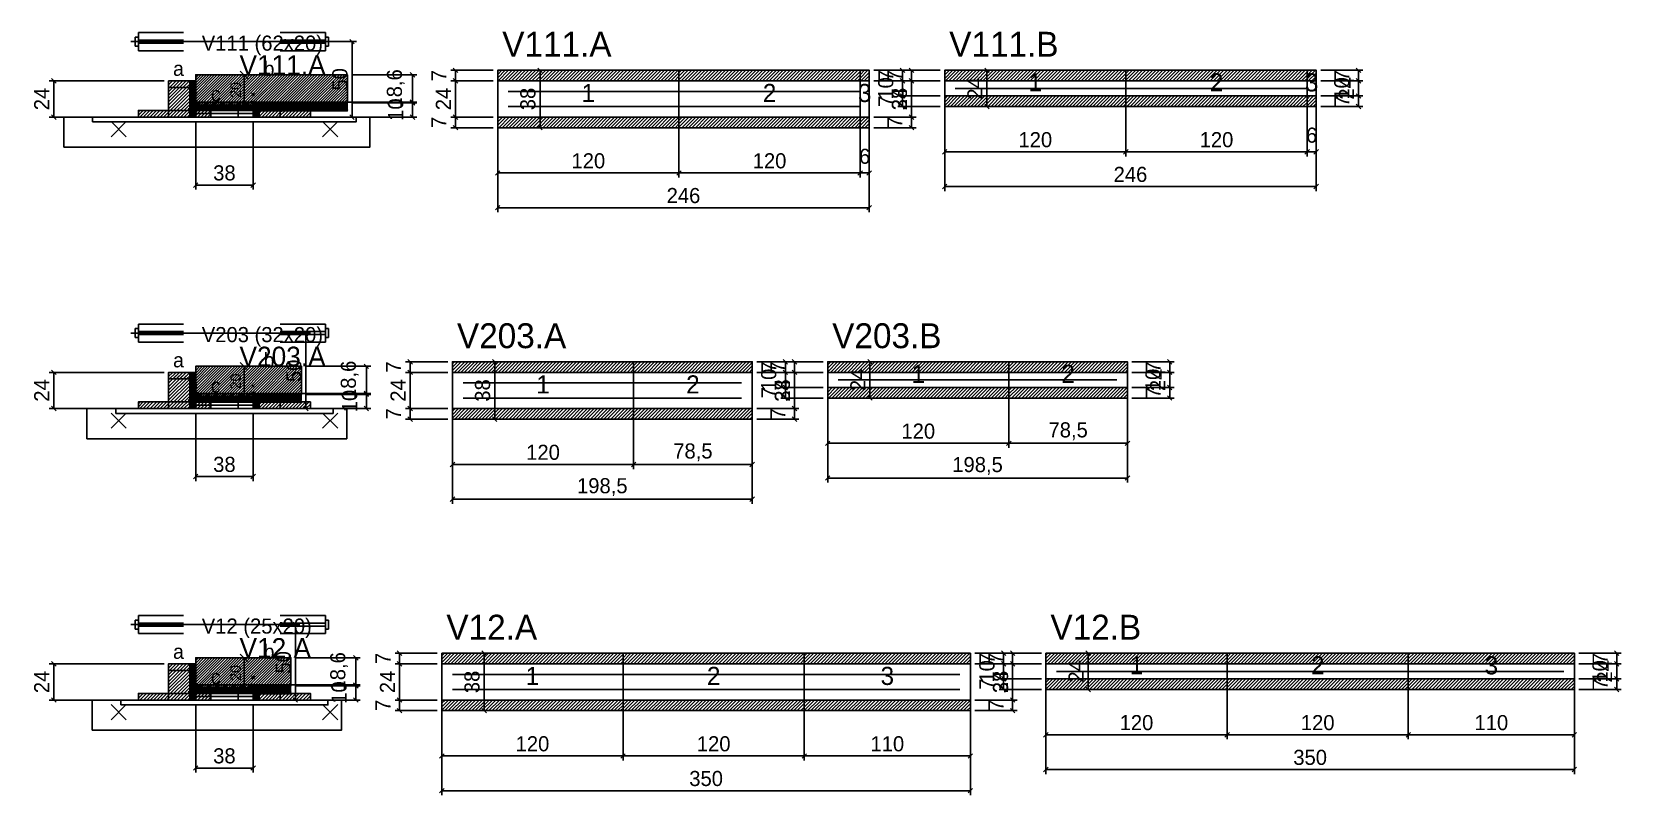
# Model space of a CAD drawing. Extents: x -9000 to 3070, y -3947 to 1250.
# Drawn here: x -69 to 984, y -473 to 32 of the extents above; entities that cross this region are included whole.
import ezdxf
from ezdxf.enums import TextEntityAlignment as Align

# ---------------------------------------------------------------- set-up
doc = ezdxf.new("R2010")
doc.units = 0
for name, color, linetype in [('5', 5, 'Continuous'), ('BARRA_ANCORAGEM', 126, 'Continuous'), ('barrote', 126, 'Continuous'), ('CONCRETO', 251, 'Continuous'), ('COTA', 241, 'Continuous'), ('Cota Seção (2x)', 241, 'Continuous'), ('detalhes', 7, 'Continuous'), ('Hachura', 251, 'Continuous'), ('HACHURACONCRETO', 251, 'Continuous'), ('Madeira', 126, 'Continuous'), ('NOMENCLATURA', 7, 'Continuous'), ('Painéis', 200, 'Continuous'), ('presilha', 224, 'Continuous'), ('SARR_2.2x5', 40, 'Continuous'), ('SARR_2.2x7', 40, 'Continuous'), ('SARRAFO_2_2X7', 40, 'Continuous'), ('SCO-___-LAJ', 224, 'Continuous'), ('TENSOR', 224, 'Continuous'), ('Texto Seção', 7, 'Continuous')]:
    doc.layers.add(name, color=color, linetype=linetype)
doc.dimstyles.new('PAINEL', dxfattribs={"dimtxt": 10, "dimasz": 3, "dimexe": 3, "dimexo": 3, "dimgap": 3, "dimtad": 1, "dimblk": 'OBLIQUE', "dimblk1": 'OBLIQUE', "dimcen": 2.5, "dimclrd": 4, "dimclre": 4, "dimclrt": 240, "dimazin": 3, "dimtfac": 1, "dimtmove": 0, "dimatfit": 3})
doc.dimstyles.new('SECAO2X', dxfattribs={"dimtxt": 7, "dimasz": 5, "dimexe": 3, "dimexo": 3, "dimgap": 2, "dimtad": 3, "dimblk": 'OBLIQUE', "dimblk1": 'OBLIQUE', "dimcen": 2.5, "dimclrd": 4, "dimclre": 4, "dimclrt": 1, "dimazin": 3, "dimtfac": 1, "dimtmove": 0, "dimatfit": 3})

msp = doc.modelspace()

# ---------------------------------------------------------------- texts
at = {"layer": '5'}
for s, p in [('1', (596, -1)), ('2', (716, -1)), ('3', (779, -1)), ('1', (300, -8)), ('2', (420, -8)), ('3', (483, -8)), ('1', (518.5, -194)), ('2', (617.75, -194)), ('1', (270, -201)), ('2', (369.25, -201)), ('1', (263, -394)), ('2', (383, -394)), ('3', (498, -394)), ('1', (663, -387)), ('2', (783, -387)), ('3', (898, -387))]:
    msp.add_text(s, height=12, dxfattribs=at).set_placement(p, align=Align.MIDDLE_CENTER)
at = {"layer": 'detalhes'}
for s, p in [('a', (25, 3.3)), ('b', (85, 3.3)), ('c', (50, -13.5)), ('a', (25, -189.7)), ('b', (85, -189.7)), ('c', (50, -206.5)), ('a', (25, -382.7)), ('b', (85, -382.7)), ('c', (50, -399.5))]:
    msp.add_text(s, height=9.6, dxfattribs=at).set_placement(p)
at = {"layer": 'NOMENCLATURA'}
for s, p in [('V111.A', (243, 16)), ('V111.B', (539, 16)), ('V203.A', (213, -177)), ('V203.B', (461.5, -177)), ('V12.A', (206, -370)), ('V12.B', (606, -370))]:
    msp.add_text(s, height=16.5, dxfattribs=at).set_placement(p)
at = {"layer": 'Texto Seção'}
for s, height, p in [('V111 (62x20)', 10, (44, 20)), ('V111.A', 13, (69, 4)), ('V203 (32x20)', 10, (44, -173)), ('V203.A', 13, (69, -189)), ('V12 (25x20)', 10, (44, -366)), ('V12.A', 13, (69, -382))]:
    msp.add_text(s, height=height, dxfattribs=at).set_placement(p)

# ---------------------------------------------------------------- blocks, each defined once
blk = doc.blocks.new('PAR_ESQ')
for p, q in [((-1, -1), (1, 1)), ((-1, 1), (1, -1))]:
    blk.add_line(p, q)
blk = doc.blocks.new('PAR_FUNDO_ESQ')
for p, q in [((-1, -1), (1, 1)), ((-1, 1), (1, -1))]:
    blk.add_line(p, q)
blk = doc.blocks.new('PAR_FUNDO_DIR')
for p, q in [((-1, -1), (1, 1)), ((-1, 1), (1, -1))]:
    blk.add_line(p, q)
blk = doc.blocks.new('par_int_esq')
for p, q in [((-1, -1), (1, 1)), ((-1, 1), (1, -1))]:
    blk.add_line(p, q)
blk = doc.blocks.new('par_int_dir')
for p, q in [((-1, -1), (1, 1)), ((-1, 1), (1, -1))]:
    blk.add_line(p, q)
blk = doc.blocks.new('_OBLIQUE')
at = {"color": 0, "linetype": 'BYBLOCK'}
blk.add_line((-0.5, -0.5), (0.5, 0.5), dxfattribs=at)

# ---------------------------------------------------------------- dimensions: what is measured, and where the dimension line sits
at = {"layer": 'COTA'}
for base, p1, p2 in [((143.5, -24), (96, -24), (96, 26)), ((-54, -24), (2, -24), (22, 0)), ((183.5, -14.6), (140.5, -14.6), (140.5, 4)), ((212, 0), (240, 0), (240, 7)), ((212, -24), (240, -24), (240, 0)), ((268, -31), (240, -31), (240, 7)), ((514, -31), (486, -31), (486, 7)), ((514, 0), (486, 0), (486, 7)), ((514, -24), (486, -24), (486, 0)), ((508, 0), (536, 0), (536, 7)), ((508, -10), (536, -10), (536, 0)), ((564, -17), (536, -17), (536, 7)), ((810, -17), (782, -17), (782, 7)), ((810, 0), (782, 0), (782, 7)), ((810, -10), (782, -10), (782, 0)), ((508, -17), (536, -17), (536, -10)), ((810, -17), (782, -17), (782, -10)), ((183.5, -24), (96, -24), (96, -14)), ((212, -31), (240, -31), (240, -24)), ((514, -31), (486, -31), (486, -24)), ((113, -217), (96, -217), (96, -167)), ((153, -207.6), (110, -207.6), (110, -189)), ((182, -193), (210, -193), (210, -186)), ((238, -224), (210, -224), (210, -186)), ((436.5, -224), (408.5, -224), (408.5, -186)), ((436.5, -193), (408.5, -193), (408.5, -186)), ((430.5, -193), (458.5, -193), (458.5, -186)), ((486.5, -210), (458.5, -210), (458.5, -186)), ((685, -210), (657, -210), (657, -186)), ((685, -193), (657, -193), (657, -186)), ((-54, -217), (2, -217), (22, -193)), ((182, -217), (210, -217), (210, -193)), ((436.5, -217), (408.5, -217), (408.5, -193)), ((430.5, -203), (458.5, -203), (458.5, -193)), ((685, -203), (657, -203), (657, -193)), ((153, -217), (96, -217), (96, -207)), ((430.5, -210), (458.5, -210), (458.5, -203)), ((685, -210), (657, -210), (657, -203)), ((182, -224), (210, -224), (210, -217)), ((436.5, -224), (408.5, -224), (408.5, -217)), ((106, -410), (96, -410), (96, -360)), ((146, -400.6), (103, -400.6), (103, -382)), ((175, -386), (203, -386), (203, -379)), ((231, -417), (203, -417), (203, -379)), ((581, -417), (553, -417), (553, -379)), ((581, -386), (553, -386), (553, -379)), ((575, -386), (603, -386), (603, -379)), ((631, -403), (603, -403), (603, -379)), ((981, -403), (953, -403), (953, -379)), ((981, -386), (953, -386), (953, -379)), ((-54, -410), (2, -410), (22, -386)), ((175, -410), (203, -410), (203, -386)), ((581, -410), (553, -410), (553, -386)), ((575, -396), (603, -396), (603, -386)), ((981, -396), (953, -396), (953, -386)), ((146, -410), (96, -410), (96, -400)), ((575, -403), (603, -403), (603, -396)), ((981, -403), (953, -403), (953, -396)), ((175, -417), (203, -417), (203, -410)), ((581, -417), (553, -417), (553, -410))]:
    msp.add_linear_dim(base=base, p1=p1, p2=p2, angle=90, dimstyle='PAINEL', dxfattribs=at).render()
for base, p1, p2 in [((536, -47), (536, -10), (656, -10)), ((536, -70), (536, -10), (782, -10)), ((656, -47), (656, -10), (776, -10)), ((776, -47), (776, -10), (782, -10)), ((40, -69), (40, -24), (78, -24)), ((240, -61), (240, -24), (360, -24)), ((240, -84), (240, -24), (486, -24)), ((360, -61), (360, -24), (480, -24)), ((480, -61), (480, -24), (486, -24)), ((458.5, -240), (458.5, -203), (578.5, -203)), ((458.5, -263), (458.5, -203), (657, -203)), ((578.5, -240), (578.5, -203), (657, -203)), ((40, -262), (40, -217), (78, -217)), ((210, -254), (210, -217), (330, -217)), ((210, -277), (210, -217), (408.5, -217)), ((330, -254), (330, -217), (408.5, -217)), ((603, -433), (603, -396), (723, -396)), ((603, -456), (603, -396), (953, -396)), ((723, -433), (723, -396), (843, -396)), ((843, -433), (843, -396), (953, -396)), ((40, -455), (40, -410), (78, -410)), ((203, -447), (203, -410), (323, -410)), ((203, -470), (203, -410), (553, -410)), ((323, -447), (323, -410), (443, -410)), ((443, -447), (443, -410), (553, -410))]:
    msp.add_linear_dim(base=base, p1=p1, p2=p2, dimstyle='PAINEL', dxfattribs=at).render()
at = {"layer": 'Cota Seção (2x)'}
for base, p1, p2 in [((72, -16), (40, -16), (40, 4)), ((72, -209), (40, -209), (40, -189)), ((72, -402), (40, -402), (40, -382))]:
    msp.add_linear_dim(base=base, p1=p1, p2=p2, angle=90, dimstyle='SECAO2X', dxfattribs=at).render()

# ---------------------------------------------------------------- hatches: boundary and pattern name
at = {"layer": 'COTA'}
h = msp.add_hatch(dxfattribs=at)
h.set_pattern_fill('ANSI31', scale=0.4)
h.paths.add_polyline_path([(40, -16), (40, 4), (140.5, 4), (140.5, -14.6), (78, -14.6), (78, -16)])
h = msp.add_hatch(dxfattribs=at)
h.set_pattern_fill('ANSI31', scale=0.5)
h.paths.add_polyline_path([(240, 0), (360, 0), (360, 7), (240, 7)])
h = msp.add_hatch(dxfattribs=at)
h.set_pattern_fill('ANSI31', scale=0.5)
h.paths.add_polyline_path([(360, 0), (480, 0), (480, 7), (360, 7)])
h = msp.add_hatch(dxfattribs=at)
h.set_pattern_fill('ANSI31', scale=0.5)
h.paths.add_polyline_path([(480, 0), (486, 0), (486, 7), (480, 7)])
h = msp.add_hatch(dxfattribs=at)
h.set_pattern_fill('ANSI31', scale=0.5)
h.paths.add_polyline_path([(536, 0), (656, 0), (656, 7), (536, 7)])
h = msp.add_hatch(dxfattribs=at)
h.set_pattern_fill('ANSI31', scale=0.5)
h.paths.add_polyline_path([(656, 0), (776, 0), (776, 7), (656, 7)])
h = msp.add_hatch(dxfattribs=at)
h.set_pattern_fill('ANSI31', scale=0.5)
h.paths.add_polyline_path([(776, 0), (782, 0), (782, 7), (776, 7)])
h = msp.add_hatch(dxfattribs=at)
h.set_pattern_fill('ANSI31', scale=0.5)
h.paths.add_polyline_path([(536, -17), (656, -17), (656, -10), (536, -10)])
h = msp.add_hatch(dxfattribs=at)
h.set_pattern_fill('ANSI31', scale=0.5)
h.paths.add_polyline_path([(656, -17), (776, -17), (776, -10), (656, -10)])
h = msp.add_hatch(dxfattribs=at)
h.set_pattern_fill('ANSI31', scale=0.5)
h.paths.add_polyline_path([(776, -17), (782, -17), (782, -10), (776, -10)])
h = msp.add_hatch(dxfattribs=at)
h.set_pattern_fill('ANSI31', scale=0.5)
h.paths.add_polyline_path([(240, -31), (360, -31), (360, -24), (240, -24)])
h = msp.add_hatch(dxfattribs=at)
h.set_pattern_fill('ANSI31', scale=0.5)
h.paths.add_polyline_path([(360, -31), (480, -31), (480, -24), (360, -24)])
h = msp.add_hatch(dxfattribs=at)
h.set_pattern_fill('ANSI31', scale=0.5)
h.paths.add_polyline_path([(480, -31), (486, -31), (486, -24), (480, -24)])
h = msp.add_hatch(dxfattribs=at)
h.set_pattern_fill('ANSI31', scale=0.4)
h.paths.add_polyline_path([(40, -209), (40, -189), (110, -189), (110, -207.6), (78, -207.6), (78, -209)])
h = msp.add_hatch(dxfattribs=at)
h.set_pattern_fill('ANSI31', scale=0.5)
h.paths.add_polyline_path([(210, -193), (330, -193), (330, -186), (210, -186)])
h = msp.add_hatch(dxfattribs=at)
h.set_pattern_fill('ANSI31', scale=0.5)
h.paths.add_polyline_path([(330, -193), (408.5, -193), (408.5, -186), (330, -186)])
h = msp.add_hatch(dxfattribs=at)
h.set_pattern_fill('ANSI31', scale=0.5)
h.paths.add_polyline_path([(458.5, -193), (578.5, -193), (578.5, -186), (458.5, -186)])
h = msp.add_hatch(dxfattribs=at)
h.set_pattern_fill('ANSI31', scale=0.5)
h.paths.add_polyline_path([(578.5, -193), (657, -193), (657, -186), (578.5, -186)])
h = msp.add_hatch(dxfattribs=at)
h.set_pattern_fill('ANSI31', scale=0.5)
h.paths.add_polyline_path([(458.5, -210), (578.5, -210), (578.5, -203), (458.5, -203)])
h = msp.add_hatch(dxfattribs=at)
h.set_pattern_fill('ANSI31', scale=0.5)
h.paths.add_polyline_path([(578.5, -210), (657, -210), (657, -203), (578.5, -203)])
h = msp.add_hatch(dxfattribs=at)
h.set_pattern_fill('ANSI31', scale=0.5)
h.paths.add_polyline_path([(210, -224), (330, -224), (330, -217), (210, -217)])
h = msp.add_hatch(dxfattribs=at)
h.set_pattern_fill('ANSI31', scale=0.5)
h.paths.add_polyline_path([(330, -224), (408.5, -224), (408.5, -217), (330, -217)])
h = msp.add_hatch(dxfattribs=at)
h.set_pattern_fill('ANSI31', scale=0.4)
h.paths.add_polyline_path([(40, -402), (40, -382), (103, -382), (103, -400.6), (78, -400.6), (78, -402)])
h = msp.add_hatch(dxfattribs=at)
h.set_pattern_fill('ANSI31', scale=0.5)
h.paths.add_polyline_path([(203, -386), (323, -386), (323, -379), (203, -379)])
h = msp.add_hatch(dxfattribs=at)
h.set_pattern_fill('ANSI31', scale=0.5)
h.paths.add_polyline_path([(323, -386), (443, -386), (443, -379), (323, -379)])
h = msp.add_hatch(dxfattribs=at)
h.set_pattern_fill('ANSI31', scale=0.5)
h.paths.add_polyline_path([(443, -386), (553, -386), (553, -379), (443, -379)])
h = msp.add_hatch(dxfattribs=at)
h.set_pattern_fill('ANSI31', scale=0.5)
h.paths.add_polyline_path([(603, -386), (723, -386), (723, -379), (603, -379)])
h = msp.add_hatch(dxfattribs=at)
h.set_pattern_fill('ANSI31', scale=0.5)
h.paths.add_polyline_path([(723, -386), (843, -386), (843, -379), (723, -379)])
h = msp.add_hatch(dxfattribs=at)
h.set_pattern_fill('ANSI31', scale=0.5)
h.paths.add_polyline_path([(843, -386), (953, -386), (953, -379), (843, -379)])
h = msp.add_hatch(dxfattribs=at)
h.set_pattern_fill('ANSI31', scale=0.5)
h.paths.add_polyline_path([(603, -403), (723, -403), (723, -396), (603, -396)])
h = msp.add_hatch(dxfattribs=at)
h.set_pattern_fill('ANSI31', scale=0.5)
h.paths.add_polyline_path([(723, -403), (843, -403), (843, -396), (723, -396)])
h = msp.add_hatch(dxfattribs=at)
h.set_pattern_fill('ANSI31', scale=0.5)
h.paths.add_polyline_path([(843, -403), (953, -403), (953, -396), (843, -396)])
h = msp.add_hatch(dxfattribs=at)
h.set_pattern_fill('ANSI31', scale=0.5)
h.paths.add_polyline_path([(203, -417), (323, -417), (323, -410), (203, -410)])
h = msp.add_hatch(dxfattribs=at)
h.set_pattern_fill('ANSI31', scale=0.5)
h.paths.add_polyline_path([(323, -417), (443, -417), (443, -410), (323, -410)])
h = msp.add_hatch(dxfattribs=at)
h.set_pattern_fill('ANSI31', scale=0.5)
h.paths.add_polyline_path([(443, -417), (553, -417), (553, -410), (443, -410)])
at = {"layer": 'Hachura'}
h = msp.add_hatch(dxfattribs=at)
h.set_pattern_fill('ANSI31', scale=0.5)
h.paths.add_polyline_path([(22, -24), (36, -24), (36, 0), (22, 0)])
h = msp.add_hatch(dxfattribs=at)
h.set_pattern_fill('ANSI31', scale=0.5)
h.paths.add_polyline_path([(22, -4.4), (36, -4.4), (36, 0), (22, 0)])
h = msp.add_hatch(dxfattribs=at)
h.set_pattern_fill('SOLID')
h.paths.add_polyline_path([(36, -24), (40, -24), (40, 0), (36, 0)])
h = msp.add_hatch(dxfattribs=at)
h.set_pattern_fill('ANSI31', scale=0.5)
h.paths.add_polyline_path([(2, -24), (22, -24), (22, -19.6), (2, -19.6)])
h = msp.add_hatch(dxfattribs=at)
h.set_pattern_fill('SOLID')
h.paths.add_polyline_path([(40, -19.6), (78, -19.6), (78, -16), (40, -16)])
h = msp.add_hatch(dxfattribs=at)
h.set_pattern_fill('ANSI31', scale=0.5)
h.paths.add_polyline_path([(40, -24), (50, -24), (50, -19.6), (40, -19.6)])
h = msp.add_hatch(dxfattribs=at)
h.set_pattern_fill('SOLID')
h.paths.add_polyline_path([(78, -24), (82, -24), (82, -14), (78, -14)])
h = msp.add_hatch(dxfattribs=at)
h.set_pattern_fill('SOLID')
h.paths.add_polyline_path([(78, -14), (140.5, -14), (140.5, -20), (78, -20)])
h = msp.add_hatch(dxfattribs=at)
h.set_pattern_fill('ANSI31', scale=0.5)
h.paths.add_polyline_path([(82, -24), (96, -24), (96, -14), (82, -14)])
h = msp.add_hatch(dxfattribs=at)
h.set_pattern_fill('ANSI31', scale=0.5)
h.paths.add_polyline_path([(82, -18.4), (96, -18.4), (96, -14), (82, -14)])
h = msp.add_hatch(dxfattribs=at)
h.set_pattern_fill('ANSI31', scale=0.5)
h.paths.add_polyline_path([(96, -24), (116, -24), (116, -19.6), (96, -19.6)])
h = msp.add_hatch(dxfattribs=at)
h.set_pattern_fill('ANSI31', scale=0.5)
h.paths.add_polyline_path([(22, -217), (36, -217), (36, -193), (22, -193)])
h = msp.add_hatch(dxfattribs=at)
h.set_pattern_fill('ANSI31', scale=0.5)
h.paths.add_polyline_path([(22, -197.4), (36, -197.4), (36, -193), (22, -193)])
h = msp.add_hatch(dxfattribs=at)
h.set_pattern_fill('SOLID')
h.paths.add_polyline_path([(36, -217), (40, -217), (40, -193), (36, -193)])
h = msp.add_hatch(dxfattribs=at)
h.set_pattern_fill('SOLID')
h.paths.add_polyline_path([(40, -212.6), (78, -212.6), (78, -209), (40, -209)])
h = msp.add_hatch(dxfattribs=at)
h.set_pattern_fill('SOLID')
h.paths.add_polyline_path([(78, -217), (82, -217), (82, -207), (78, -207)])
h = msp.add_hatch(dxfattribs=at)
h.set_pattern_fill('SOLID')
h.paths.add_polyline_path([(78, -207), (110, -207), (110, -213), (78, -213)])
h = msp.add_hatch(dxfattribs=at)
h.set_pattern_fill('ANSI31', scale=0.5)
h.paths.add_polyline_path([(82, -217), (96, -217), (96, -207), (82, -207)])
h = msp.add_hatch(dxfattribs=at)
h.set_pattern_fill('ANSI31', scale=0.5)
h.paths.add_polyline_path([(82, -211.4), (96, -211.4), (96, -207), (82, -207)])
h = msp.add_hatch(dxfattribs=at)
h.set_pattern_fill('ANSI31', scale=0.5)
h.paths.add_polyline_path([(2, -217), (22, -217), (22, -212.6), (2, -212.6)])
h = msp.add_hatch(dxfattribs=at)
h.set_pattern_fill('ANSI31', scale=0.5)
h.paths.add_polyline_path([(40, -217), (50, -217), (50, -212.6), (40, -212.6)])
h = msp.add_hatch(dxfattribs=at)
h.set_pattern_fill('ANSI31', scale=0.5)
h.paths.add_polyline_path([(96, -217), (116, -217), (116, -212.6), (96, -212.6)])
h = msp.add_hatch(dxfattribs=at)
h.set_pattern_fill('ANSI31', scale=0.5)
h.paths.add_polyline_path([(22, -410), (36, -410), (36, -386), (22, -386)])
h = msp.add_hatch(dxfattribs=at)
h.set_pattern_fill('ANSI31', scale=0.5)
h.paths.add_polyline_path([(22, -390.4), (36, -390.4), (36, -386), (22, -386)])
h = msp.add_hatch(dxfattribs=at)
h.set_pattern_fill('SOLID')
h.paths.add_polyline_path([(36, -410), (40, -410), (40, -386), (36, -386)])
h = msp.add_hatch(dxfattribs=at)
h.set_pattern_fill('ANSI31', scale=0.5)
h.paths.add_polyline_path([(2, -410), (22, -410), (22, -405.6), (2, -405.6)])
h = msp.add_hatch(dxfattribs=at)
h.set_pattern_fill('SOLID')
h.paths.add_polyline_path([(40, -405.6), (78, -405.6), (78, -402), (40, -402)])
h = msp.add_hatch(dxfattribs=at)
h.set_pattern_fill('ANSI31', scale=0.5)
h.paths.add_polyline_path([(40, -410), (50, -410), (50, -405.6), (40, -405.6)])
h = msp.add_hatch(dxfattribs=at)
h.set_pattern_fill('SOLID')
h.paths.add_polyline_path([(78, -410), (82, -410), (82, -400), (78, -400)])
h = msp.add_hatch(dxfattribs=at)
h.set_pattern_fill('SOLID')
h.paths.add_polyline_path([(78, -400), (103, -400), (103, -406), (78, -406)])
h = msp.add_hatch(dxfattribs=at)
h.set_pattern_fill('ANSI31', scale=0.5)
h.paths.add_polyline_path([(82, -410), (96, -410), (96, -400), (82, -400)])
h = msp.add_hatch(dxfattribs=at)
h.set_pattern_fill('ANSI31', scale=0.5)
h.paths.add_polyline_path([(82, -404.4), (96, -404.4), (96, -400), (82, -400)])
h = msp.add_hatch(dxfattribs=at)
h.set_pattern_fill('ANSI31', scale=0.5)
h.paths.add_polyline_path([(96, -410), (116, -410), (116, -405.6), (96, -405.6)])
at = {"layer": 'HACHURACONCRETO'}
h = msp.add_hatch(dxfattribs=at)
h.set_pattern_fill('ANSI31', scale=0.3)
h.paths.add_polyline_path([(40, -19.6), (78, -19.6), (78, -14), (40, -14)])
h = msp.add_hatch(dxfattribs=at)
h.set_pattern_fill('ANSI31', scale=0.3)
h.paths.add_polyline_path([(40, -212.6), (78, -212.6), (78, -207), (40, -207)])
h = msp.add_hatch(dxfattribs=at)
h.set_pattern_fill('ANSI31', scale=0.3)
h.paths.add_polyline_path([(40, -405.6), (78, -405.6), (78, -400), (40, -400)])

# ---------------------------------------------------------------- linework, layer by layer
for p, q in [((2, 32), (32, 32)), ((2, 32), (2, 20)), ((96, 32), (126, 32)), ((126, 32), (126, 20)), ((0, 29), (0, 23)), ((2, 29), (0, 29)), ((2, 23), (0, 23)), ((2, 27), (32, 27)), ((2, 25), (32, 25)), ((96, 27), (126, 27)), ((96, 25), (126, 25)), ((126, 29), (128, 29)), ((126, 23), (128, 23)), ((128, 29), (128, 23)), ((2, 20), (32, 20)), ((96, 20), (126, 20)), ((0, -164), (0, -170)), ((2, -164), (0, -164)), ((2, -161), (32, -161)), ((2, -161), (2, -173)), ((2, -166), (32, -166)), ((2, -168), (32, -168)), ((96, -161), (126, -161)), ((96, -166), (126, -166)), ((96, -168), (126, -168)), ((126, -161), (126, -173)), ((126, -164), (128, -164)), ((128, -164), (128, -170)), ((2, -170), (0, -170)), ((2, -173), (32, -173)), ((96, -173), (126, -173)), ((126, -170), (128, -170)), ((0, -357), (0, -363)), ((2, -357), (0, -357)), ((2, -354), (32, -354)), ((2, -354), (2, -366)), ((96, -354), (126, -354)), ((126, -354), (126, -366)), ((126, -357), (128, -357)), ((128, -357), (128, -363)), ((2, -363), (0, -363)), ((2, -359), (32, -359)), ((2, -361), (32, -361)), ((2, -366), (32, -366)), ((96, -359), (126, -359)), ((96, -361), (126, -361)), ((96, -366), (126, -366)), ((126, -363), (128, -363))]:
    msp.add_line(p, q)
at = {"layer": 'BARRA_ANCORAGEM'}
for p, q in [((40, -16.3), (78, -16.3)), ((40, -18.3), (40, -16.3)), ((40, -18.3), (78, -18.3)), ((40, -19.7), (78, -19.7)), ((40, -21.7), (40, -19.7)), ((78, -18.3), (78, -16.3)), ((78, -21.7), (78, -19.7)), ((40, -21.7), (78, -21.7)), ((40, -209.3), (78, -209.3)), ((40, -211.3), (40, -209.3)), ((78, -211.3), (78, -209.3)), ((40, -211.3), (78, -211.3)), ((40, -212.7), (78, -212.7)), ((40, -214.7), (40, -212.7)), ((40, -214.7), (78, -214.7)), ((78, -214.7), (78, -212.7)), ((40, -402.3), (78, -402.3)), ((40, -404.3), (40, -402.3)), ((40, -404.3), (78, -404.3)), ((40, -405.7), (78, -405.7)), ((40, -407.7), (40, -405.7)), ((40, -407.7), (78, -407.7)), ((78, -404.3), (78, -402.3)), ((78, -407.7), (78, -405.7))]:
    msp.add_line(p, q, dxfattribs=at)
at = {"layer": 'barrote'}
for points in [[(-47.25, -44), (155.25, -44), (155.25, -24), (-47.25, -24)], [(-32, -237), (140, -237), (140, -217), (-32, -217)], [(-28.5, -430), (136.5, -430), (136.5, -410), (-28.5, -410)]]:
    msp.add_lwpolyline(points, close=True, dxfattribs=at)
at = {"layer": 'CONCRETO'}
for points in [[(40, -16), (40, 4), (140.5, 4), (140.5, -14.6), (78, -14.6), (78, -16)], [(40, -209), (40, -189), (110, -189), (110, -207.6), (78, -207.6), (78, -209)], [(40, -402), (40, -382), (103, -382), (103, -400.6), (78, -400.6), (78, -402)]]:
    msp.add_lwpolyline(points, close=True, dxfattribs=at)
at = {"layer": 'HACHURACONCRETO'}
for points in [[(40, -19.6), (78, -19.6), (78, -14), (40, -14)], [(40, -212.6), (78, -212.6), (78, -207), (40, -207)], [(40, -405.6), (78, -405.6), (78, -400), (40, -400)]]:
    msp.add_lwpolyline(points, close=True, dxfattribs=at)
at = {"layer": 'Madeira'}
for points in [[(22, -24), (36, -24), (36, 0), (22, 0)], [(22, -4.4), (36, -4.4), (36, 0), (22, 0)], [(2, -24), (22, -24), (22, -19.6), (2, -19.6)], [(22, -24), (36, -24), (36, -19.6), (22, -19.6)], [(40, -24), (50, -24), (50, -19.6), (40, -19.6)], [(68, -24), (78, -24), (78, -19.6), (68, -19.6)], [(82, -24), (96, -24), (96, -14), (82, -14)], [(82, -18.4), (96, -18.4), (96, -14), (82, -14)], [(96, -24), (116, -24), (116, -19.6), (96, -19.6)], [(22, -217), (36, -217), (36, -193), (22, -193)], [(22, -197.4), (36, -197.4), (36, -193), (22, -193)], [(82, -217), (96, -217), (96, -207), (82, -207)], [(82, -211.4), (96, -211.4), (96, -207), (82, -207)], [(2, -217), (22, -217), (22, -212.6), (2, -212.6)], [(22, -217), (36, -217), (36, -212.6), (22, -212.6)], [(40, -217), (50, -217), (50, -212.6), (40, -212.6)], [(68, -217), (78, -217), (78, -212.6), (68, -212.6)], [(96, -217), (116, -217), (116, -212.6), (96, -212.6)], [(22, -410), (36, -410), (36, -386), (22, -386)], [(22, -390.4), (36, -390.4), (36, -386), (22, -386)], [(2, -410), (22, -410), (22, -405.6), (2, -405.6)], [(22, -410), (36, -410), (36, -405.6), (22, -405.6)], [(40, -410), (50, -410), (50, -405.6), (40, -405.6)], [(68, -410), (78, -410), (78, -405.6), (68, -405.6)], [(82, -410), (96, -410), (96, -400), (82, -400)], [(82, -404.4), (96, -404.4), (96, -400), (82, -400)], [(96, -410), (116, -410), (116, -405.6), (96, -405.6)]]:
    msp.add_lwpolyline(points, close=True, dxfattribs=at)
at = {"layer": 'Painéis'}
for p, q in [((240, 0), (360, 0)), ((240, -24), (240, 0)), ((360, -24), (360, 0)), ((360, -24), (360, 0)), ((360, 0), (480, 0)), ((360, -24), (360, 0)), ((480, -24), (480, 0)), ((480, -24), (480, 0)), ((480, 0), (486, 0)), ((480, -24), (480, 0)), ((486, -24), (486, 0)), ((536, 0), (656, 0)), ((536, -10), (536, 0)), ((656, -10), (656, 0)), ((656, -10), (656, 0)), ((656, 0), (776, 0)), ((656, -10), (656, 0)), ((776, -10), (776, 0)), ((776, -10), (776, 0)), ((776, 0), (782, 0)), ((776, -10), (776, 0)), ((782, -10), (782, 0)), ((536, -10), (656, -10)), ((656, -10), (776, -10)), ((776, -10), (782, -10)), ((240, -24), (360, -24)), ((360, -24), (480, -24)), ((480, -24), (486, -24)), ((210, -193), (330, -193)), ((210, -217), (210, -193)), ((330, -217), (330, -193)), ((330, -217), (330, -193)), ((330, -193), (408.5, -193)), ((330, -217), (330, -193)), ((408.5, -217), (408.5, -193)), ((458.5, -193), (578.5, -193)), ((458.5, -203), (458.5, -193)), ((578.5, -203), (578.5, -193)), ((578.5, -203), (578.5, -193)), ((578.5, -193), (657, -193)), ((578.5, -203), (578.5, -193)), ((657, -203), (657, -193)), ((458.5, -203), (578.5, -203)), ((578.5, -203), (657, -203)), ((210, -217), (330, -217)), ((330, -217), (408.5, -217)), ((203, -386), (323, -386)), ((203, -410), (203, -386)), ((323, -410), (323, -386)), ((323, -410), (323, -386)), ((323, -386), (443, -386)), ((323, -410), (323, -386)), ((443, -410), (443, -386)), ((443, -410), (443, -386)), ((443, -386), (553, -386)), ((443, -410), (443, -386)), ((553, -410), (553, -386)), ((603, -386), (723, -386)), ((603, -396), (603, -386)), ((723, -396), (723, -386)), ((723, -396), (723, -386)), ((723, -386), (843, -386)), ((723, -396), (723, -386)), ((843, -396), (843, -386)), ((843, -396), (843, -386)), ((843, -386), (953, -386)), ((843, -396), (843, -386)), ((953, -396), (953, -386)), ((603, -396), (723, -396)), ((723, -396), (843, -396)), ((843, -396), (953, -396)), ((203, -410), (323, -410)), ((323, -410), (443, -410)), ((443, -410), (553, -410))]:
    msp.add_line(p, q, dxfattribs=at)
for points in [[(36, -24), (40, -24), (40, 0), (36, 0)], [(40, -19.6), (78, -19.6), (78, -16), (40, -16)], [(78, -24), (82, -24), (82, -14), (78, -14)], [(78, -14), (140.5, -14), (140.5, -14.6), (78, -14.6)], [(36, -217), (40, -217), (40, -193), (36, -193)], [(40, -212.6), (78, -212.6), (78, -209), (40, -209)], [(78, -217), (82, -217), (82, -207), (78, -207)], [(78, -207), (110, -207), (110, -207.6), (78, -207.6)], [(36, -410), (40, -410), (40, -386), (36, -386)], [(40, -405.6), (78, -405.6), (78, -402), (40, -402)], [(78, -410), (82, -410), (82, -400), (78, -400)], [(78, -400), (103, -400), (103, -400.6), (78, -400.6)]]:
    msp.add_lwpolyline(points, close=True, dxfattribs=at)
at = {"layer": 'presilha'}
for p, q in [((-16, -37), (-6, -27)), ((-16, -27), (-6, -37)), ((124, -37), (134, -27)), ((124, -27), (134, -37)), ((-16, -230), (-6, -220)), ((-16, -220), (-6, -230)), ((124, -230), (134, -220)), ((124, -220), (134, -230)), ((-16, -423), (-6, -413)), ((-16, -413), (-6, -423)), ((124, -423), (134, -413)), ((124, -413), (134, -423))]:
    msp.add_line(p, q, dxfattribs=at)
at = {"layer": 'SARR_2.2x5'}
for points in [[(543, -5), (656, -5)], [(543, -5), (656, -5)], [(656, -5), (776, -5)], [(656, -5), (776, -5)], [(465.5, -198), (578.5, -198)], [(465.5, -198), (578.5, -198)], [(578.5, -198), (650, -198)], [(578.5, -198), (650, -198)], [(610, -391), (723, -391)], [(610, -391), (723, -391)], [(723, -391), (843, -391)], [(723, -391), (843, -391)], [(843, -391), (946, -391)], [(843, -391), (946, -391)]]:
    msp.add_lwpolyline(points, dxfattribs=at)
at = {"layer": 'SARR_2.2x7'}
for points in [[(247, -7), (360, -7)], [(247, -7), (360, -7)], [(360, -7), (480, -7)], [(360, -7), (480, -7)], [(247, -17), (360, -17)], [(247, -17), (360, -17)], [(360, -17), (480, -17)], [(360, -17), (480, -17)], [(217, -200), (330, -200)], [(217, -200), (330, -200)], [(217, -210), (330, -210)], [(217, -210), (330, -210)], [(330, -200), (401.5, -200)], [(330, -200), (401.5, -200)], [(330, -210), (401.5, -210)], [(330, -210), (401.5, -210)], [(210, -393), (323, -393)], [(210, -393), (323, -393)], [(323, -393), (443, -393)], [(323, -393), (443, -393)], [(443, -393), (546, -393)], [(443, -393), (546, -393)], [(210, -403), (323, -403)], [(210, -403), (323, -403)], [(323, -403), (443, -403)], [(323, -403), (443, -403)], [(443, -403), (546, -403)], [(443, -403), (546, -403)]]:
    msp.add_lwpolyline(points, dxfattribs=at)
at = {"layer": 'SARRAFO_2_2X7'}
for p, q in [((36, -9.2), (36, -4.8)), ((36, -4.8), (40, -4.8)), ((36, -9.2), (40, -9.2)), ((40, -9.2), (40, -4.8)), ((36, -19.2), (36, -14.8)), ((36, -14.8), (40, -14.8)), ((36, -19.2), (40, -19.2)), ((40, -19.2), (40, -14.8)), ((78, -21.2), (78, -16.8)), ((78, -16.8), (82, -16.8)), ((82, -21.2), (82, -16.8)), ((78, -21.2), (82, -21.2)), ((36, -202.2), (36, -197.8)), ((36, -197.8), (40, -197.8)), ((40, -202.2), (40, -197.8)), ((36, -202.2), (40, -202.2)), ((36, -212.2), (36, -207.8)), ((36, -207.8), (40, -207.8)), ((40, -212.2), (40, -207.8)), ((78, -214.2), (78, -209.8)), ((78, -209.8), (82, -209.8)), ((82, -214.2), (82, -209.8)), ((36, -212.2), (40, -212.2)), ((78, -214.2), (82, -214.2)), ((36, -395.2), (36, -390.8)), ((36, -390.8), (40, -390.8)), ((36, -395.2), (40, -395.2)), ((40, -395.2), (40, -390.8)), ((36, -405.2), (36, -400.8)), ((36, -400.8), (40, -400.8)), ((36, -405.2), (40, -405.2)), ((40, -405.2), (40, -400.8)), ((78, -407.2), (78, -402.8)), ((78, -402.8), (82, -402.8)), ((78, -407.2), (82, -407.2)), ((82, -407.2), (82, -402.8))]:
    msp.add_line(p, q, dxfattribs=at)
at = {"layer": 'SCO-___-LAJ'}
for points in [[(240, 0), (360, 0), (360, 7), (240, 7)], [(360, 0), (480, 0), (480, 7), (360, 7)], [(480, 0), (486, 0), (486, 7), (480, 7)], [(536, 0), (656, 0), (656, 7), (536, 7)], [(656, 0), (776, 0), (776, 7), (656, 7)], [(776, 0), (782, 0), (782, 7), (776, 7)], [(536, -17), (656, -17), (656, -10), (536, -10)], [(656, -17), (776, -17), (776, -10), (656, -10)], [(776, -17), (782, -17), (782, -10), (776, -10)], [(-28.25, -27.2), (146.25, -27.2), (146.25, -24), (-28.25, -24)], [(240, -31), (360, -31), (360, -24), (240, -24)], [(360, -31), (480, -31), (480, -24), (360, -24)], [(480, -31), (486, -31), (486, -24), (480, -24)], [(210, -193), (330, -193), (330, -186), (210, -186)], [(330, -193), (408.5, -193), (408.5, -186), (330, -186)], [(458.5, -193), (578.5, -193), (578.5, -186), (458.5, -186)], [(578.5, -193), (657, -193), (657, -186), (578.5, -186)], [(458.5, -210), (578.5, -210), (578.5, -203), (458.5, -203)], [(578.5, -210), (657, -210), (657, -203), (578.5, -203)], [(-13, -220.2), (131, -220.2), (131, -217), (-13, -217)], [(210, -224), (330, -224), (330, -217), (210, -217)], [(330, -224), (408.5, -224), (408.5, -217), (330, -217)], [(203, -386), (323, -386), (323, -379), (203, -379)], [(323, -386), (443, -386), (443, -379), (323, -379)], [(443, -386), (553, -386), (553, -379), (443, -379)], [(603, -386), (723, -386), (723, -379), (603, -379)], [(723, -386), (843, -386), (843, -379), (723, -379)], [(843, -386), (953, -386), (953, -379), (843, -379)], [(603, -403), (723, -403), (723, -396), (603, -396)], [(723, -403), (843, -403), (843, -396), (723, -396)], [(843, -403), (953, -403), (953, -396), (843, -396)], [(-9.5, -413.2), (127.5, -413.2), (127.5, -410), (-9.5, -410)], [(203, -417), (323, -417), (323, -410), (203, -410)], [(323, -417), (443, -417), (443, -410), (323, -410)], [(443, -417), (553, -417), (553, -410), (443, -410)]]:
    msp.add_lwpolyline(points, close=True, dxfattribs=at)
at = {"layer": 'TENSOR'}
for p, q in [((-3, 26), (138.5, 26)), ((-3, -167), (108, -167)), ((-3, -360), (101, -360))]:
    msp.add_line(p, q, dxfattribs=at)

# ---------------------------------------------------------------- block references
at = {"layer": 'Painéis'}
for name, p in [('par_int_esq', (40, -9)), ('par_int_dir', (78, -9)), ('PAR_ESQ', (36, -19)), ('PAR_FUNDO_ESQ', (40, -14)), ('PAR_FUNDO_DIR', (78, -14)), ('par_int_esq', (40, -202)), ('PAR_FUNDO_ESQ', (40, -207)), ('par_int_dir', (78, -202)), ('PAR_FUNDO_DIR', (78, -207)), ('PAR_ESQ', (36, -212)), ('par_int_esq', (40, -395)), ('PAR_FUNDO_ESQ', (40, -400)), ('par_int_dir', (78, -395)), ('PAR_FUNDO_DIR', (78, -400)), ('PAR_ESQ', (36, -405))]:
    msp.add_blockref(name, p, dxfattribs=at)

msp.set_redraw_order([(e.dxf.handle, doc.entitydb.next_handle()) for e in msp.query("TEXT MTEXT ATTDEF DIMENSION ARC_DIMENSION")])  # texts and dimensions are drawn at this point

doc.saveas('drawing.dxf')
